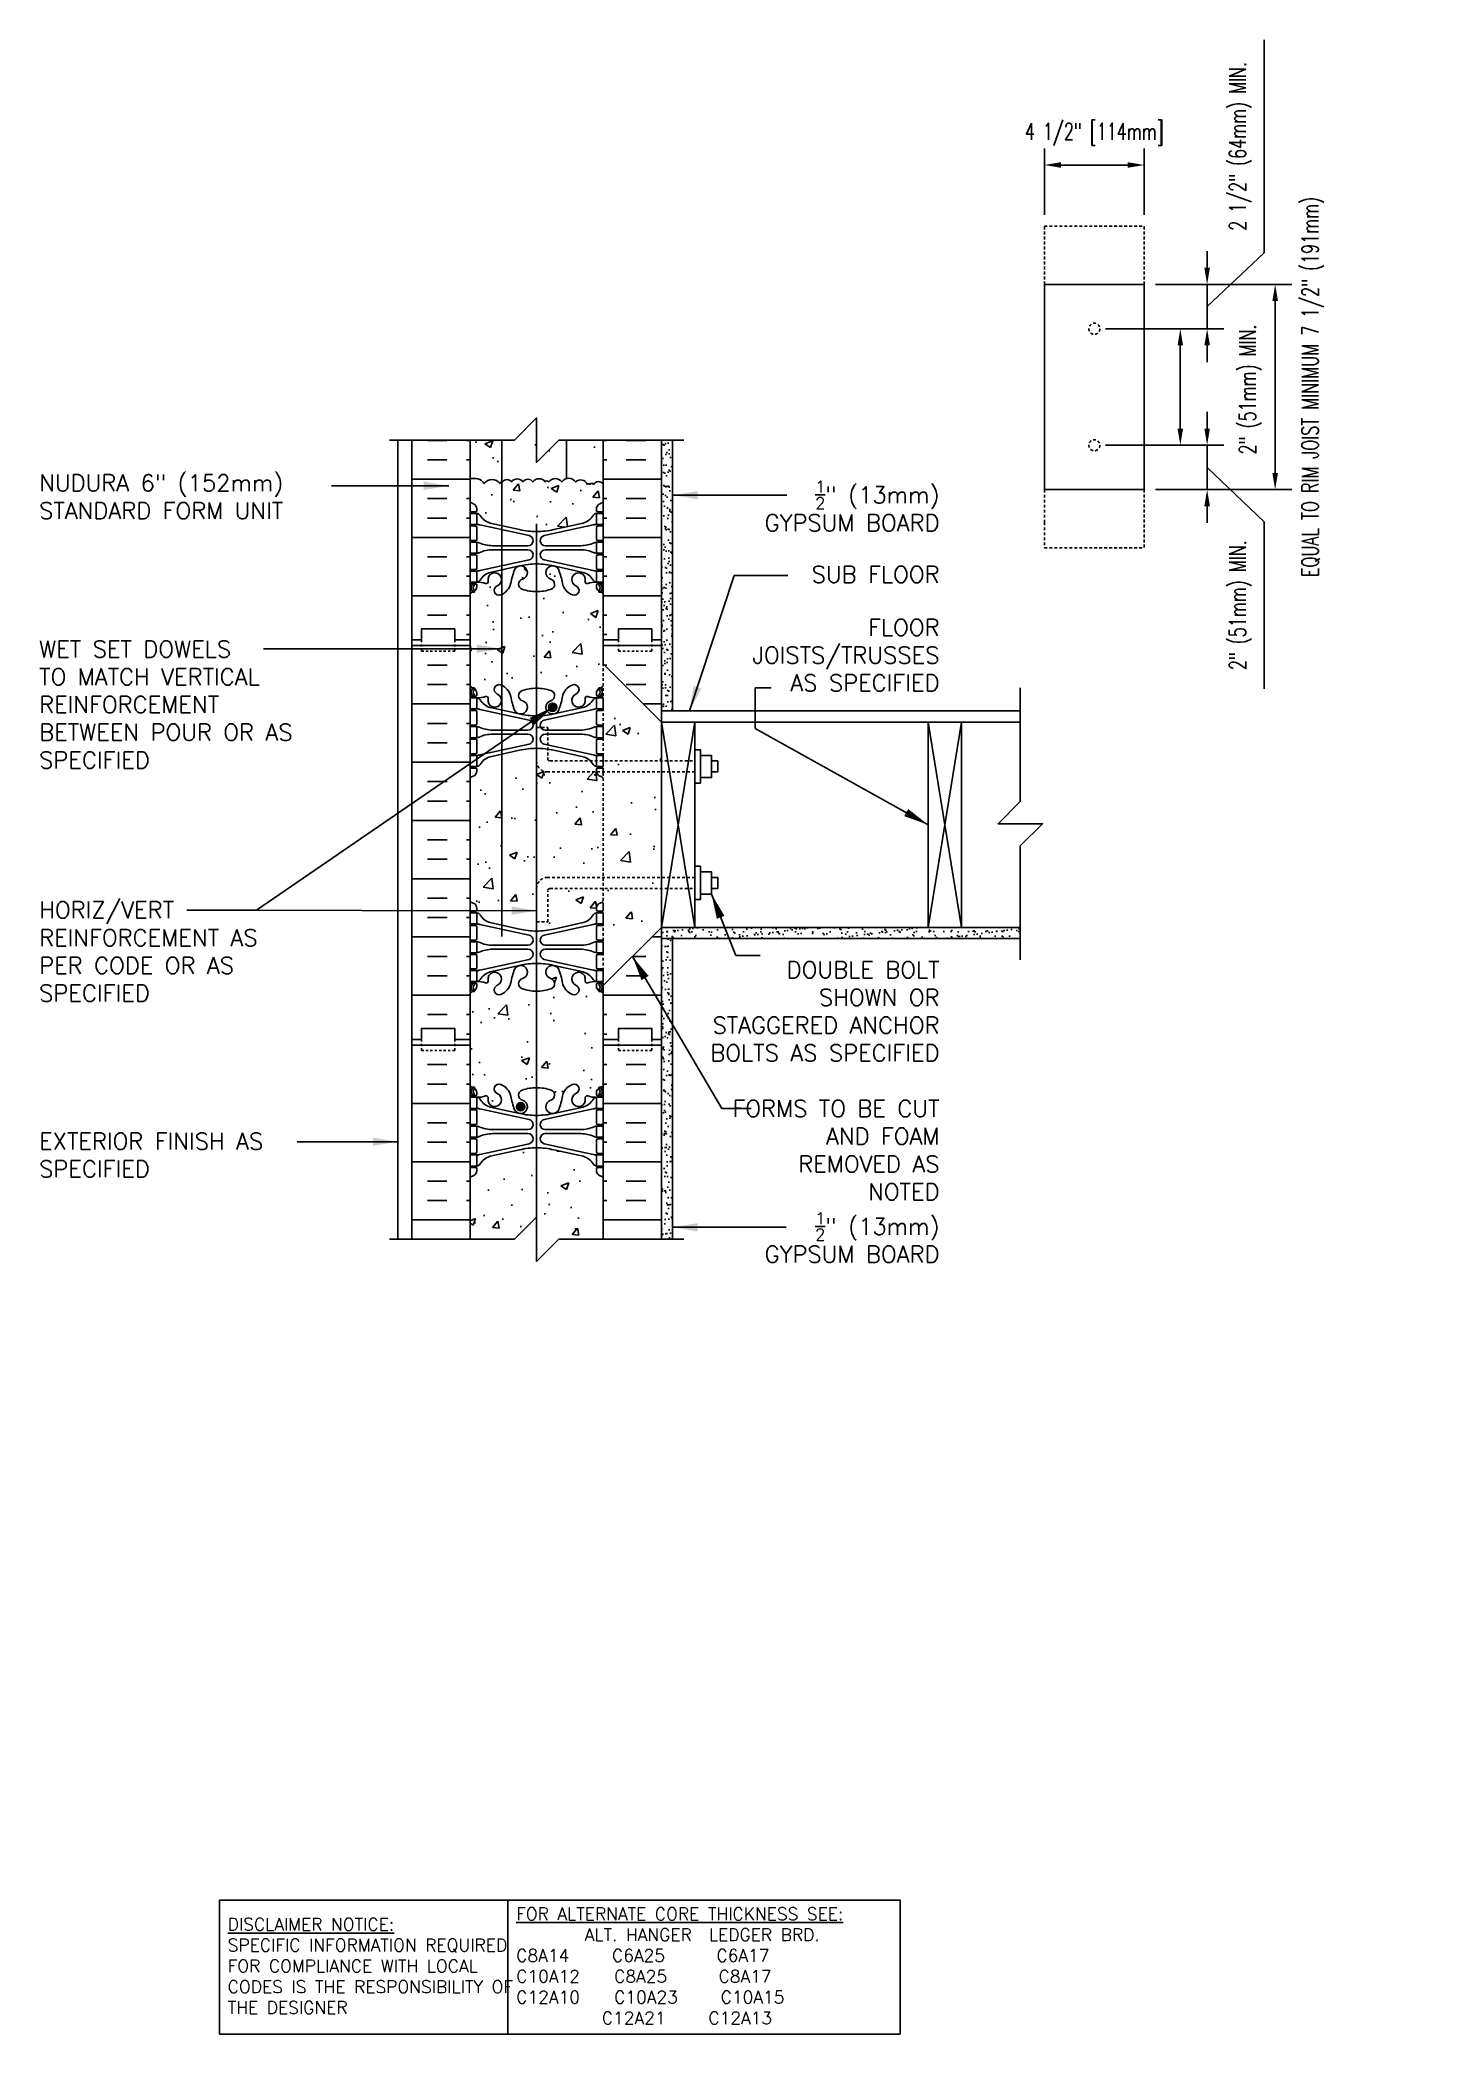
# Model space of a CAD drawing. Header units: inches. Extents: x 83.5 to 145.7, y 50.8 to 140.6.
import ezdxf

# ---------------------------------------------------------------- set-up
doc = ezdxf.new("R2010")
doc.units = ezdxf.units.IN
doc.header["$MEASUREMENT"] = 0
doc.header["$PDMODE"] = 3
doc.header["$PDSIZE"] = 0.0625
doc.linetypes.add('DASHED2', pattern=[0.375, 0.25, -0.125])
doc.linetypes.add('HIDDEN2', pattern=[0.1875, 0.125, -0.0625])
for name, color, linetype in [('HATCH', 12, 'Continuous'), ('LINE15', 9, 'Continuous'), ('LINE18', 9, 'Continuous'), ('line25', 2, 'Continuous'), ('LINE3', 3, 'Continuous'), ('LINE50', 5, 'Continuous'), ('LINE9', 9, 'Continuous'), ('TEXT', 4, 'Continuous'), ('Web_Edge', 9, 'Continuous')]:
    doc.layers.add(name, color=color, linetype=linetype)
doc.styles.add('DIM', font='romans.shx', dxfattribs={"width": 0.7})
doc.styles.add('ROMANS', font='romans.shx', dxfattribs={"height": 0.75})
doc.styles.get("Standard").update_dxf_attribs({"font": 'romans.shx', "height": 0.75})
doc.dimstyles.new('ext_12', dxfattribs={"dimscale": 12, "dimtxt": 0.09375, "dimasz": 0.09375, "dimexe": 0.09375, "dimexo": 0.0625, "dimgap": 0.0625, "dimtad": 1, "dimdec": 1, "dimzin": 3, "dimdsep": 46, "dimlunit": 4, "dimtxsty": 'DIM', "dimcen": 0.09, "dimdle": 0.09375, "dimclrt": 4, "dimadec": 0, "dimazin": 0, "dimtfac": 1, "dimtdec": 1, "dimtmove": 2, "dimatfit": 3, "dimfxl": 1, "dimfrac": 2, "dimtolj": 1, "dimtzin": 0, "dimarcsym": 0})
doc.dimstyles.new('ext_8', dxfattribs={"dimscale": 8, "dimtxt": 0.09375, "dimasz": 0.09375, "dimexe": 0.09375, "dimexo": 0.0625, "dimgap": 0.0625, "dimtad": 1, "dimdec": 1, "dimzin": 3, "dimdsep": 46, "dimlunit": 4, "dimtxsty": 'DIM', "dimcen": 0.09, "dimdle": 0.09375, "dimclrt": 4, "dimadec": 0, "dimazin": 0, "dimtfac": 1, "dimtdec": 1, "dimtmove": 2, "dimatfit": 3, "dimfxl": 1, "dimfrac": 2, "dimtolj": 1, "dimtzin": 0, "dimarcsym": 0})
pattern_1 = [(37.5, (0.42094, -19.7212), (-0.0157483, 0.48170594), [0, -0.38, 0, -0.425, 0, -0.40625]), (7.5, (0.42094, -19.7212), (0.4424442, 0.7055365), [0, -0.205, 0, -0.3425, 0, -0.13125]), (327.5, (0.11344, -19.7212), (0.7785355, 0.0014148), [0, -0.125, 0, -0.45, 0, -0.5875]), (317.5, (0.11344, -19.7212), (0.7515317, 0.219419), [0, -0.0625, 0, -0.295, 0, -0.3375])]

msp = doc.modelspace()

# ---------------------------------------------------------------- texts
at = {"layer": 'TEXT', "char_height": 0.75, "style": 'ROMANS'}
for s, insert, width, attachment_point in [('NUDURA 6" (152mm)\\PSTANDARD FORM UNIT', (83.481, 120.049), 13.16906, 4), ('\\A1;{\\H0.7x;\\S1/2;}" (13mm) GYPSUM BOARD', (124.025, 119.631), 9.34292, 6), ('\\A1;{\\H1x;SUB FLOOR}', (124.025, 116.553), 11.43486, 6), ('\\A1;FLOOR JOISTS/TRUSSES \\PAS SPECIFIED', (124.025, 112.914), 11.43486, 6), ('WET SET DOWELS \\PTO MATCH VERTICAL\\PREINFORCEMENT BETWEEN POUR OR AS SPECIFIED', (83.481, 110.688), 12.96959, 4), ('HORIZ/VERT REINFORCEMENT AS PER CODE OR AS SPECIFIED', (83.481, 99.559), 12.96959, 4), ('DOUBLE BOLT SHOWN OR STAGGERED ANCHOR BOLTS AS SPECIFIED', (124.025, 96.866), 11.43486, 6), ('FORMS TO BE CUT AND FOAM REMOVED AS NOTED', (124.025, 90.612), 10.52477, 6), ('EXTERIOR FINISH AS SPECIFIED', (83.481, 90.389), 12.96959, 4), ('\\A1;{\\H0.7x;\\S1/2;}" (13mm) GYPSUM BOARD', (124.025, 86.675), 9.12069, 6)]:
    msp.add_mtext(s, dxfattribs=dict(at, insert=insert, width=width, attachment_point=attachment_point))
at = {"layer": 'TEXT', "char_height": 0.5625, "attachment_point": 4}
for s, insert, width in [('{\\LDISCLAIMER NOTICE:}\\PSPECIFIC INFORMATION REQUIRED FOR COMPLIANCE WITH LOCAL CODES IS THE RESPONSIBILITY OF THE DESIGNER', (91.97, 53.856), 14.00235), ('{\\LFOR ALTERNATE CORE THICKNESS SEE:\\P}        ALT. HANGER  LEDGER BRD.\\PC8A14     C6A25      C6A17     \\PC10A12    C8A25      C8A17\\PC12A10    C10A23     C10A15\\P          C12A21     C12A13', (104.962, 53.856), 23.33295)]:
    msp.add_mtext(s, dxfattribs=dict(at, insert=insert, width=width))

# ---------------------------------------------------------------- blocks, each defined once
blk = doc.blocks.new('*D3')
at = {"layer": 'Defpoints', "color": 0, "transparency": 16777216}
for p in [(128.746, 134.997), (128.746, 132.245), (133.246, 132.245)]:
    blk.add_point(p, dxfattribs=at)
at = {"layer": 'TEXT', "color": 0, "lineweight": -2, "transparency": 16777216}
for p, q in [((128.746, 132.745), (128.746, 135.747)), ((133.246, 132.745), (133.246, 135.747)), ((132.496, 134.997), (129.496, 134.997))]:
    blk.add_line(p, q, dxfattribs=at)
at = {"layer": 'TEXT', "color": 0, "transparency": 16777216}
for points in [[(129.496, 135.122), (129.496, 134.872), (128.746, 134.997)], [(132.496, 135.122), (132.496, 134.872), (133.246, 134.997)]]:
    blk.add_solid(points, dxfattribs=at)
at = {"layer": 'TEXT', "color": 4, "transparency": 16777216, "insert": (130.996, 136.383), "char_height": 0.75, "attachment_point": 5, "style": 'DIM'}
blk.add_mtext('\\A1;4 1/2" [114mm]', dxfattribs=at)
blk = doc.blocks.new('*D4')
at = {"layer": 'Defpoints', "color": 0, "transparency": 16777216}
for p in [(133.246, 129.62), (133.246, 120.37), (139.14, 120.37)]:
    blk.add_point(p, dxfattribs=at)
at = {"layer": 'TEXT', "color": 0, "lineweight": -2, "transparency": 16777216}
for p, q in [((133.746, 129.62), (139.89, 129.62)), ((139.14, 128.87), (139.14, 121.12)), ((133.746, 120.37), (139.89, 120.37))]:
    blk.add_line(p, q, dxfattribs=at)
at = {"layer": 'TEXT', "color": 0, "transparency": 16777216}
for points in [[(139.015, 128.87), (139.265, 128.87), (139.14, 129.62)], [(139.015, 121.12), (139.265, 121.12), (139.14, 120.37)]]:
    blk.add_solid(points, dxfattribs=at)
at = {"layer": 'TEXT', "color": 4, "transparency": 16777216, "insert": (140.835, 124.995), "char_height": 0.75, "attachment_point": 5, "rotation": 90, "style": 'DIM'}
blk.add_mtext('\\A1;EQUAL TO RIM JOIST MINIMUM 7 1/2" (191mm) ', dxfattribs=at)
blk = doc.blocks.new('*D5')
at = {"layer": 'Defpoints', "color": 0, "transparency": 16777216}
for p in [(130.996, 122.37), (136.076, 122.37), (133.246, 120.37)]:
    blk.add_point(p, dxfattribs=at)
at = {"layer": 'TEXT', "color": 0, "lineweight": -2, "transparency": 16777216}
for p, q in [((136.076, 123.12), (136.076, 123.87)), ((131.496, 122.37), (136.826, 122.37)), ((136.076, 120.37), (136.076, 122.37)), ((136.076, 120.37), (136.076, 122.37)), ((136.076, 121.37), (138.647, 118.926)), ((133.746, 120.37), (136.826, 120.37)), ((136.076, 119.62), (136.076, 118.87)), ((138.647, 118.926), (138.647, 111.401))]:
    blk.add_line(p, q, dxfattribs=at)
at = {"layer": 'TEXT', "color": 0, "transparency": 16777216}
for points in [[(135.951, 123.12), (136.201, 123.12), (136.076, 122.37)], [(135.951, 119.62), (136.201, 119.62), (136.076, 120.37)]]:
    blk.add_solid(points, dxfattribs=at)
at = {"layer": 'TEXT', "color": 4, "transparency": 16777216, "insert": (137.575, 115.163), "char_height": 0.75, "attachment_point": 5, "rotation": 90, "style": 'DIM'}
blk.add_mtext('\\A1;2" (51mm) MIN.', dxfattribs=at)
blk = doc.blocks.new('*D6')
at = {"layer": 'Defpoints', "color": 0, "transparency": 16777216}
for p in [(130.996, 127.62), (134.868, 127.62), (130.996, 122.37)]:
    blk.add_point(p, dxfattribs=at)
at = {"layer": 'TEXT', "color": 0, "lineweight": -2, "transparency": 16777216}
for p, q in [((131.496, 127.62), (135.618, 127.62)), ((134.868, 123.12), (134.868, 126.87)), ((131.496, 122.37), (135.618, 122.37))]:
    blk.add_line(p, q, dxfattribs=at)
at = {"layer": 'TEXT', "color": 0, "transparency": 16777216}
for points in [[(134.743, 126.87), (134.993, 126.87), (134.868, 127.62)], [(134.743, 123.12), (134.993, 123.12), (134.868, 122.37)]]:
    blk.add_solid(points, dxfattribs=at)
at = {"layer": 'TEXT', "color": 4, "transparency": 16777216, "insert": (138.021, 124.885), "char_height": 0.75, "attachment_point": 5, "rotation": 90, "style": 'DIM'}
blk.add_mtext('\\A1;2" (51mm) MIN.', dxfattribs=at)
blk = doc.blocks.new('*D7')
at = {"layer": 'Defpoints', "color": 0, "transparency": 16777216}
for p in [(133.246, 129.62), (136.076, 129.62), (130.996, 127.62)]:
    blk.add_point(p, dxfattribs=at)
at = {"layer": 'TEXT', "color": 0, "lineweight": -2, "transparency": 16777216}
for p, q in [((138.647, 131.035), (138.647, 140.635)), ((136.076, 130.37), (136.076, 131.12)), ((136.076, 128.62), (138.647, 131.035)), ((133.746, 129.62), (136.826, 129.62)), ((136.076, 127.62), (136.076, 129.62)), ((136.076, 127.62), (136.076, 129.62)), ((131.496, 127.62), (136.826, 127.62)), ((136.076, 126.87), (136.076, 126.12))]:
    blk.add_line(p, q, dxfattribs=at)
at = {"layer": 'TEXT', "color": 0, "transparency": 16777216}
for points in [[(135.951, 130.37), (136.201, 130.37), (136.076, 129.62)], [(135.951, 126.87), (136.201, 126.87), (136.076, 127.62)]]:
    blk.add_solid(points, dxfattribs=at)
at = {"layer": 'TEXT', "color": 4, "transparency": 16777216, "insert": (137.575, 135.835), "char_height": 0.75, "attachment_point": 5, "rotation": 90, "style": 'DIM'}
blk.add_mtext('\\A1;2 1/2" (64mm) MIN.', dxfattribs=at)

# ---------------------------------------------------------------- dimensions: what is measured, and where the dimension line sits
at = {"layer": 'TEXT'}
for base, p1, p2, text, override, picture, middle in [((136.076, 129.62), (130.996, 127.62), (133.246, 129.62), '2 1/2" (64mm) MIN.', {"dimtmove": 1}, '*D7', (138.647, 131.535)), ((134.868, 127.62), (130.996, 122.37), (130.996, 127.62), '2" (51mm) MIN.', {"dimtmove": 2}, '*D6', (138.021, 124.885)), ((136.076, 122.37), (133.246, 120.37), (130.996, 122.37), '2" (51mm) MIN.', {"dimtmove": 1}, '*D5', (138.647, 118.426))]:
    dim = msp.add_linear_dim(base=base, p1=p1, p2=p2, angle=90, text=text, dimstyle='ext_8', override=override, dxfattribs=at)
    dim.commit()
    dim.dimension.update_dxf_attribs({"geometry": picture, "text_midpoint": middle, "dimtype": 160})
dim = msp.add_linear_dim(base=(128.746, 134.997), p1=(133.246, 132.245), p2=(128.746, 132.245), dimstyle='ext_8', dxfattribs=at)
dim.commit()
dim.dimension.update_dxf_attribs({"geometry": '*D3', "text_midpoint": (130.996, 136.383), "dimtype": 160})
dim = msp.add_linear_dim(base=(139.14, 120.37), p1=(133.246, 129.62), p2=(133.246, 120.37), angle=90, text='EQUAL TO RIM JOIST MINIMUM 7 1/2" (191mm) ', dimstyle='ext_8', dxfattribs=at)
dim.commit()
dim.dimension.update_dxf_attribs({"geometry": '*D4', "text_midpoint": (140.835, 124.995), "dimtype": 160})

# ---------------------------------------------------------------- hatches: boundary and pattern name
at = {"layer": 'HATCH'}
h = msp.add_hatch(dxfattribs=at)
h.set_pattern_fill('AR-CONC', color=256, scale=0.5)
h.paths.add_polyline_path([(108.421, 119.208, -0.188973), (108.577, 119.303), (108.682, 119.303), (108.682, 119.373), (108.635, 119.373, -0.414214), (108.572, 119.435), (108.572, 119.503, -0.317837), (108.739, 119.739, 0.082415), (108.882, 119.818), (108.882, 120.624, 0.535137), (108.446, 120.609, 0.520567), (108.275, 120.609, 0.520567), (108.165, 120.609, 0.520567), (107.639, 120.72, 0.520567), (107.014, 120.72, 0.520567), (106.427, 120.72, 0.520567), (106.268, 120.72, 0.520567), (105.717, 120.72, 0.520567), (105.264, 120.72, 0.520567), (104.75, 120.72, 0.520567), (104.346, 120.72, 0.520567), (104.224, 120.646, 0.520567), (103.526, 120.646, 0.34551), (102.882, 120.842), (102.882, 119.818, 0.082415), (103.025, 119.739, -0.317837), (103.192, 119.503), (103.192, 119.435, -0.414214), (103.13, 119.373), (103.082, 119.373), (103.082, 119.303), (103.187, 119.303, -0.188973), (103.343, 119.208, 0.196323), (103.792, 118.862), (105.114, 118.571, 0.057795), (105.882, 118.482, 0.057795), (106.65, 118.571), (107.972, 118.862, 0.196323)])
h.paths.add_polyline_path([(105.882, 123.599), (104.882, 122.599), (102.882, 122.599), (102.882, 120.842, -0.34551), (103.526, 120.646, -0.520567), (104.224, 120.646, -0.520567), (104.346, 120.72, -0.520567), (104.75, 120.72, -0.520567), (105.264, 120.72, -0.520567), (105.717, 120.72, -0.520567), (106.268, 120.72, -0.520567), (106.427, 120.72, -0.520567), (107.014, 120.72, -0.520567), (107.639, 120.72, -0.520567), (108.165, 120.609, -0.520567), (108.275, 120.609, -0.520567), (108.446, 120.609, -0.535137), (108.882, 120.624), (108.882, 122.599), (106.882, 122.599), (105.882, 121.599)])
h = msp.add_hatch(dxfattribs=at)
h.set_pattern_fill('AR-SAND', color=256, scale=0.25, style=0)
h.set_pattern_definition(pattern_1)
h.paths.add_polyline_path([(112.007, 122.599), (111.507, 122.599), (111.507, 113.599), (111.507, 110.399), (112.007, 110.399)])
h = msp.add_hatch(dxfattribs=at)
h.set_pattern_fill('AR-CONC', color=256, scale=0.5)
h.paths.add_polyline_path([(108.882, 112.524), (108.882, 115.688, 0.064398), (108.772, 115.754), (108.682, 115.754), (108.682, 115.796, -0.249069), (108.572, 116.003), (108.572, 116.07, -0.414214), (108.635, 116.133), (108.682, 116.133), (108.682, 116.203), (108.577, 116.203, 0.10046), (108.183, 116.146, -0.601435), (108.064, 116.251, 2.182095), (107.654, 116.038, -1), (107.49, 115.629, -0.24438), (107.042, 116.15, 0.053157), (106.876, 116.764, 0.223253), (106.676, 116.929), (106.656, 116.933, 0.955472), (106.518, 116.34, -0.735593), (106.531, 115.882, -0.082755), (105.882, 115.774, -0.082755), (105.233, 115.882, -0.735593), (105.246, 116.34, 0.955472), (105.108, 116.933), (105.088, 116.929, 0.223253), (104.888, 116.764, 0.053157), (104.722, 116.15, -0.24438), (104.274, 115.629, -1), (104.11, 116.038, 2.182095), (103.7, 116.251, -0.601435), (103.581, 116.146, 0.10046), (103.187, 116.203), (103.082, 116.203), (103.082, 116.133), (103.13, 116.133, -0.414214), (103.192, 116.07), (103.192, 116.003, -0.249069), (103.082, 115.796), (103.082, 115.754), (102.992, 115.754, 0.064398), (102.882, 115.688), (102.882, 113.599), (102.882, 111.51, 0.064398), (102.992, 111.444), (103.082, 111.444), (103.082, 111.402, -0.249069), (103.192, 111.195), (103.192, 111.128, -0.414214), (103.13, 111.065), (103.082, 111.065), (103.082, 110.995), (103.187, 110.995, 0.10046), (103.581, 111.052, -0.601435), (103.7, 110.948, 2.182095), (104.11, 111.16, -1), (104.274, 111.569, -0.24438), (104.722, 111.048, 0.053157), (104.888, 110.434, 0.223253), (105.088, 110.269), (105.108, 110.265, 0.955472), (105.246, 110.858, -0.735593), (105.233, 111.316, -0.082755), (105.882, 111.425, -0.082755), (106.531, 111.316, -0.735593), (106.518, 110.858, 0.955472), (106.656, 110.265), (106.676, 110.269, 0.223253), (106.876, 110.434, 0.053157), (107.042, 111.048, -0.24438), (107.49, 111.569, -1), (107.654, 111.16, 2.182095), (108.064, 110.948, -0.601435), (108.183, 111.052, 0.10046), (108.577, 110.995), (108.682, 110.995), (108.682, 111.065), (108.635, 111.065, -0.414214), (108.572, 111.128), (108.572, 111.195, -0.249069), (108.682, 111.402), (108.682, 111.444), (108.772, 111.444, 0.064398), (108.882, 111.51)])
h = msp.add_hatch(dxfattribs=at)
h.set_pattern_fill('INSUL', color=256, scale=7, style=0)
h.set_pattern_definition([(0, (-2823.2796, -301.4104), (0, 2.625), []), (0, (-2823.2796, -300.5354), (0, 2.625), [0.875, -0.875]), (0, (-2823.2796, -299.6604), (0, 2.625), [0.875, -0.875])])
h.paths.add_polyline_path([(100.257, 95.599), (100.695, 95.599), (100.695, 96.099), (102.195, 96.099), (102.195, 95.599), (102.882, 95.599), (102.882, 113.599), (102.195, 113.599), (102.195, 114.099), (100.695, 114.099), (100.695, 113.599), (100.257, 113.599)])
h = msp.add_hatch(dxfattribs=at)
h.set_pattern_fill('INSUL', color=256, scale=7, style=0)
h.set_pattern_definition([(180, (3035.0436, -301.4104), (0, 2.625), []), (180, (3035.0436, -300.5354), (0, 2.625), [0.875, -0.875]), (180, (3035.0436, -299.6604), (0, 2.625), [0.875, -0.875])])
h.paths.add_polyline_path([(111.507, 100.649), (108.882, 98.024), (108.882, 95.599), (109.57, 95.599), (109.57, 96.099), (111.07, 96.099), (111.07, 95.599), (111.507, 95.599)])
h.paths.add_polyline_path([(108.882, 112.524), (111.507, 109.899), (111.507, 113.599), (111.07, 113.599), (111.07, 114.099), (109.57, 114.099), (109.57, 113.599), (108.882, 113.599)])
h = msp.add_hatch(dxfattribs=at)
h.set_pattern_fill('AR-CONC', color=256, scale=0.5, style=0)
h.set_pattern_definition([(50, (-24.542, -49.9902), (3.5863, -0.31376), [0.375, -4.125]), (355, (-24.542, -49.99), (-0.693757, 3.76096), [0.3, -3.3]), (100.4514, (-24.243, -50.0163), (2.892547, 3.4472), [0.3187, -3.50571]), (46.1842, (-24.542, -48.99), (5.336205, -0.827595), [0.5625, -6.1875]), (96.6356, (-24.0973, -49.059), (4.67331, 4.87059), [0.47805, -5.25856]), (351.1842, (-24.542, -48.99), (4.67331, 4.8706), [0.45, -4.95]), (21, (-24.042, -49.2402), (2.984535, -2.013094), [0.375, -4.125]), (326, (-24.042, -49.24), (1.216577, 3.62575), [0.3, -3.3]), (71.4514, (-23.7933, -49.408), (4.201113, 1.61265), [0.3187, -3.50571]), (37.5, (-24.542, -49.9902), (0.060799, 1.664469), [0, -3.26, 0, -3.35, 0, -3.3125]), (7.5, (-24.542, -49.9902), (1.315348, 1.972059), [0, -1.91, 0, -3.185, 0, -1.2625]), (327.5, (-25.657, -49.9902), (2.669112, -0.112774), [0, -1.25, 0, -3.9, 0, -5.175]), (317.5, (-26.157, -49.9902), (2.91593, 0.500525), [0, -1.625, 0, -2.59, 0, -3.675])])
h.paths.add_polyline_path([(111.507, 107.337), (108.882, 107.337), (108.882, 103.212), (111.507, 103.212)])
h.paths.add_polyline_path([(111.507, 101.774), (111.507, 102.712), (108.882, 102.712), (108.882, 99.149)])
h.paths.add_polyline_path([(108.882, 111.399), (108.882, 107.837), (111.507, 107.837), (111.507, 108.774)])
h = msp.add_hatch(dxfattribs=at)
h.set_pattern_fill('AR-CONC', color=256, scale=0.5)
h.paths.add_polyline_path([(108.882, 89.38, 0.082415), (108.739, 89.46, -0.317837), (108.572, 89.695), (108.572, 89.763, -0.414214), (108.635, 89.825), (108.682, 89.825), (108.682, 89.895), (108.577, 89.895, -0.188973), (108.421, 89.99, 0.196323), (107.972, 90.336), (106.65, 90.627, 0.057795), (105.882, 90.716, 0.057795), (105.114, 90.627), (103.792, 90.336, 0.196323), (103.343, 89.99, -0.188973), (103.187, 89.895), (103.082, 89.895), (103.082, 89.825), (103.13, 89.825, -0.414214), (103.192, 89.763), (103.192, 89.695, -0.317837), (103.025, 89.46, 0.082415), (102.882, 89.38), (102.882, 86.599), (104.882, 86.599), (105.882, 87.599), (105.882, 85.599), (106.882, 86.599), (108.882, 86.599)])
h.paths.add_polyline_path([(108.882, 97.688, 0.064398), (108.772, 97.754), (108.682, 97.754), (108.682, 97.796, -0.249069), (108.572, 98.003), (108.572, 98.07, -0.414214), (108.635, 98.133), (108.682, 98.133), (108.682, 98.203), (108.577, 98.203, 0.10046), (108.183, 98.146, -0.601435), (108.064, 98.251, 2.182095), (107.654, 98.038, -1), (107.49, 97.629, -0.24438), (107.042, 98.15, 0.053157), (106.876, 98.764, 0.223253), (106.676, 98.929), (106.656, 98.933, 0.955472), (106.518, 98.34, -0.735593), (106.531, 97.882, -0.082755), (105.882, 97.774, -0.082755), (105.233, 97.882, -0.735593), (105.246, 98.34, 0.955472), (105.108, 98.933), (105.088, 98.929, 0.223253), (104.888, 98.764, 0.053157), (104.722, 98.15, -0.24438), (104.274, 97.629, -1), (104.11, 98.038, 2.182095), (103.7, 98.251, -0.601435), (103.581, 98.146, 0.10046), (103.187, 98.203), (103.082, 98.203), (103.082, 98.133), (103.13, 98.133, -0.414214), (103.192, 98.07), (103.192, 98.003, -0.249069), (103.082, 97.796), (103.082, 97.754), (102.992, 97.754, 0.064398), (102.882, 97.688), (102.882, 95.599), (102.882, 93.51, 0.064398), (102.992, 93.444), (103.082, 93.444), (103.082, 93.402, -0.249069), (103.192, 93.195), (103.192, 93.128, -0.414214), (103.13, 93.065), (103.082, 93.065), (103.082, 92.995), (103.187, 92.995, 0.10046), (103.581, 93.052, -0.601435), (103.7, 92.948, 2.182095), (104.11, 93.16, -1), (104.274, 93.569, -0.24438), (104.722, 93.048, 0.053157), (104.888, 92.434, 0.223253), (105.088, 92.269), (105.108, 92.265, 0.955472), (105.246, 92.858, -0.735593), (105.233, 93.316, -0.082755), (105.882, 93.425, -0.082755), (106.531, 93.316, -0.735593), (106.518, 92.858, 0.955472), (106.656, 92.265), (106.676, 92.269, 0.223253), (106.876, 92.434, 0.053157), (107.042, 93.048, -0.24438), (107.49, 93.569, -1), (107.654, 93.16, 2.182095), (108.064, 92.948, -0.601435), (108.183, 93.052, 0.10046), (108.577, 92.995), (108.682, 92.995), (108.682, 93.065), (108.635, 93.065, -0.414214), (108.572, 93.128), (108.572, 93.195, -0.249069), (108.682, 93.402), (108.682, 93.444), (108.772, 93.444, 0.064398), (108.882, 93.51), (108.882, 95.599)])
h.paths.add_polyline_path([(105.879, 102.399, -0.414214), (106.379, 102.899), (108.882, 102.899), (108.882, 107.38, 0.082415), (108.739, 107.46, -0.267415), (108.576, 107.649), (106.379, 107.649, -0.414214), (105.879, 108.149), (105.879, 108.716, 0.057533), (105.114, 108.627), (103.792, 108.336, 0.196323), (103.343, 107.99, -0.188973), (103.187, 107.895), (103.082, 107.895), (103.082, 107.825), (103.13, 107.825, -0.414214), (103.192, 107.763), (103.192, 107.695, -0.317837), (103.025, 107.46, 0.082415), (102.882, 107.38), (102.882, 101.818, 0.082415), (103.025, 101.739, -0.317837), (103.192, 101.503), (103.192, 101.435, -0.414214), (103.13, 101.373), (103.082, 101.373), (103.082, 101.303), (103.187, 101.303, -0.188973), (103.343, 101.208, 0.196323), (103.792, 100.862), (105.114, 100.571, 0.057795), (105.882, 100.482, 0.057795), (106.65, 100.571), (107.972, 100.862, 0.196323), (108.421, 101.208, -0.188973), (108.577, 101.303), (108.682, 101.303), (108.682, 101.373), (108.635, 101.373, -0.414214), (108.572, 101.435), (108.572, 101.503, -0.317837), (108.739, 101.739, 0.082415), (108.882, 101.818), (108.882, 102.399), (106.479, 102.399, 0.414214), (106.379, 102.299), (106.379, 100.899), (105.879, 100.899)])
h = msp.add_hatch(dxfattribs=at)
h.set_pattern_fill('AR-SAND', color=256, scale=0.25, style=0)
h.set_pattern_definition(pattern_1)
h.paths.add_polyline_path([(111.507, 100.649), (111.507, 100.149), (127.663, 100.149), (127.663, 100.649)])
h = msp.add_hatch(dxfattribs=at)
h.set_pattern_fill('AR-SAND', color=256, scale=0.25, style=0)
h.set_pattern_definition(pattern_1)
h.paths.add_polyline_path([(112.007, 100.149), (111.507, 100.149), (111.507, 95.599), (111.507, 86.599), (112.007, 86.599)])
at = {"layer": 'LINE3'}
for points in [[(106.413, 110.565, 1), (106.788, 110.565, 1)], [(104.976, 92.565, 1), (105.351, 92.565, 1)]]:
    msp.add_hatch(color=256, dxfattribs=at).paths.add_polyline_path(points)

# ---------------------------------------------------------------- linework, layer by layer
at = {"layer": 'HATCH'}
for p, q in [((100.97, 122.59), (101.845, 122.59)), ((102.72, 122.59), (102.882, 122.59)), ((109.044, 122.59), (108.882, 122.59)), ((110.794, 122.59), (109.919, 122.59)), ((100.97, 121.715), (101.845, 121.715)), ((102.72, 121.715), (102.882, 121.715)), ((109.044, 121.715), (108.882, 121.715)), ((110.794, 121.715), (109.919, 121.715)), ((100.257, 120.84), (102.882, 120.84)), ((111.507, 120.84), (108.882, 120.84)), ((100.97, 119.965), (101.845, 119.965)), ((102.72, 119.965), (102.882, 119.965)), ((109.044, 119.965), (108.882, 119.965)), ((110.794, 119.965), (109.919, 119.965)), ((100.97, 119.09), (101.845, 119.09)), ((102.72, 119.09), (102.882, 119.09)), ((109.044, 119.09), (108.882, 119.09)), ((110.794, 119.09), (109.919, 119.09)), ((100.257, 118.215), (102.882, 118.215)), ((111.507, 118.215), (108.882, 118.215)), ((100.97, 117.34), (101.845, 117.34)), ((102.72, 117.34), (102.882, 117.34)), ((109.044, 117.34), (108.882, 117.34)), ((110.794, 117.34), (109.919, 117.34)), ((100.97, 116.465), (101.845, 116.465)), ((102.72, 116.465), (102.882, 116.465)), ((109.044, 116.465), (108.882, 116.465)), ((110.794, 116.465), (109.919, 116.465)), ((100.257, 115.59), (102.882, 115.59)), ((111.507, 115.59), (108.882, 115.59)), ((100.97, 114.715), (101.845, 114.715)), ((102.72, 114.715), (102.882, 114.715)), ((109.044, 114.715), (108.882, 114.715)), ((110.794, 114.715), (109.919, 114.715)), ((102.72, 113.84), (102.882, 113.84)), ((109.044, 113.84), (108.882, 113.84)), ((125.007, 109.899), (123.507, 100.649)), ((123.507, 109.899), (125.007, 100.649)), ((100.257, 95.34), (102.882, 95.34)), ((111.507, 95.34), (108.882, 95.34)), ((100.97, 94.465), (101.845, 94.465)), ((102.72, 94.465), (102.882, 94.465)), ((109.044, 94.465), (108.882, 94.465)), ((110.794, 94.465), (109.919, 94.465)), ((100.97, 93.59), (101.845, 93.59)), ((102.72, 93.59), (102.882, 93.59)), ((109.044, 93.59), (108.882, 93.59)), ((110.794, 93.59), (109.919, 93.59)), ((100.257, 92.715), (102.882, 92.715)), ((111.507, 92.715), (108.882, 92.715)), ((100.97, 91.84), (101.845, 91.84)), ((102.72, 91.84), (102.882, 91.84)), ((109.044, 91.84), (108.882, 91.84)), ((110.794, 91.84), (109.919, 91.84)), ((100.97, 90.965), (101.845, 90.965)), ((102.72, 90.965), (102.882, 90.965)), ((109.044, 90.965), (108.882, 90.965)), ((110.794, 90.965), (109.919, 90.965)), ((100.257, 90.09), (102.882, 90.09)), ((111.507, 90.09), (108.882, 90.09)), ((100.97, 89.215), (101.845, 89.215)), ((102.72, 89.215), (102.882, 89.215)), ((109.044, 89.215), (108.882, 89.215)), ((110.794, 89.215), (109.919, 89.215)), ((100.97, 88.34), (101.845, 88.34)), ((102.72, 88.34), (102.882, 88.34)), ((109.044, 88.34), (108.882, 88.34)), ((110.794, 88.34), (109.919, 88.34)), ((100.257, 87.465), (102.882, 87.465)), ((111.507, 87.465), (108.882, 87.465))]:
    msp.add_line(p, q, dxfattribs=at)
at = {"layer": 'HATCH', "linetype": 'Continuous'}
for p, q in [((111.507, 109.899), (113.007, 100.649)), ((113.007, 109.899), (111.507, 100.649))]:
    msp.add_line(p, q, dxfattribs=at)
at = {"layer": 'HATCH'}
msp.add_lwpolyline([(102.877, 120.84, -0.348494), (103.526, 120.646, -0.520567), (104.224, 120.646, -0.520567), (104.346, 120.72, -0.520567), (104.75, 120.72, -0.520567), (105.264, 120.72, -0.520567), (105.717, 120.72, -0.520567), (106.268, 120.72, -0.520567), (106.427, 120.72, -0.520567), (107.014, 120.72, -0.520567), (107.639, 120.72, -0.520567), (108.165, 120.609, -0.520567), (108.275, 120.609, -0.520567), (108.446, 120.609, -0.520567), (108.875, 120.634)], format="xyb", dxfattribs=at)
at = {"layer": 'LINE15', "linetype": 'HIDDEN2'}
for points in [[(106.379, 107.649, -0.414214), (105.879, 108.149), (105.879, 109.649), (106.379, 109.649), (106.379, 108.249, 0.414214), (106.479, 108.149)], [(106.379, 102.899, 0.414214), (105.879, 102.399), (105.879, 100.899), (106.379, 100.899), (106.379, 102.299, -0.414214), (106.479, 102.399)]]:
    msp.add_lwpolyline(points, format="xyb", dxfattribs=at)
for points in [[(106.479, 108.149), (113.007, 108.149)], [(113.007, 107.649), (106.379, 107.649)], [(113.007, 102.899), (106.379, 102.899)], [(106.479, 102.399), (113.007, 102.399)]]:
    msp.add_lwpolyline(points, dxfattribs=at)
at = {"layer": 'LINE18'}
for points in [[(113.007, 107.149), (113.257, 107.149), (113.257, 108.649), (113.007, 108.649)], [(113.257, 107.399), (113.757, 107.399), (113.757, 108.399), (113.257, 108.399)], [(113.007, 103.399), (113.257, 103.399), (113.257, 101.899), (113.007, 101.899)], [(113.257, 103.149), (113.757, 103.149), (113.757, 102.149), (113.257, 102.149)]]:
    msp.add_lwpolyline(points, close=True, dxfattribs=at)
for points in [[(113.757, 107.649), (114.038, 107.649), (114.038, 108.149), (113.757, 108.149)], [(113.757, 102.899), (114.038, 102.899), (114.038, 102.399), (113.757, 102.399)]]:
    msp.add_lwpolyline(points, dxfattribs=at)
at = {"layer": 'line25'}
for p, q in [((102.882, 122.599), (102.882, 113.599)), ((108.882, 112.524), (108.882, 122.599)), ((102.882, 113.599), (102.882, 95.599)), ((111.507, 109.899), (108.882, 112.524)), ((111.507, 109.899), (127.663, 109.899)), ((111.507, 109.899), (111.507, 100.649)), ((123.507, 100.649), (123.507, 109.899)), ((125.007, 100.649), (125.007, 109.899)), ((111.507, 108.149), (111.507, 107.399)), ((111.507, 100.649), (108.882, 98.024)), ((111.507, 100.649), (127.663, 100.649)), ((111.507, 100.649), (114.507, 100.649)), ((108.882, 95.599), (108.882, 98.024)), ((102.882, 95.599), (102.882, 86.599)), ((108.882, 86.599), (108.882, 95.599))]:
    msp.add_line(p, q, dxfattribs=at)
msp.add_lwpolyline([(111.507, 100.649), (113.007, 100.649), (113.007, 109.899), (111.507, 109.899)], close=True, dxfattribs=at)
at = {"layer": 'LINE3'}
for p, q in [((104.312, 120.664), (104.312, 122.599)), ((107.233, 120.87), (107.233, 122.599)), ((104.312, 120.664), (104.312, 100.243)), ((105.882, 118.837), (105.882, 107.399)), ((105.882, 107.399), (105.882, 101.399)), ((105.882, 101.399), (105.882, 87.599))]:
    msp.add_line(p, q, dxfattribs=at)
for centre in [(106.6, 110.565), (105.164, 92.565)]:
    msp.add_circle(centre, 0.188, dxfattribs=at)
at = {"layer": 'LINE50'}
for p, q in [((100.257, 113.599), (100.257, 122.599)), ((111.507, 113.599), (111.507, 122.599)), ((100.257, 95.599), (100.257, 113.599)), ((111.507, 107.399), (111.507, 113.599)), ((111.507, 95.599), (111.507, 110.399)), ((100.257, 86.599), (100.257, 95.599)), ((111.507, 86.599), (111.507, 95.599))]:
    msp.add_line(p, q, dxfattribs=at)
for points in [[(100.257, 113.599), (100.695, 113.599), (100.695, 114.099), (102.195, 114.099), (102.195, 113.599), (102.882, 113.599)], [(102.882, 113.599), (102.195, 113.599), (102.195, 114.099), (100.695, 114.099), (100.695, 113.599), (100.257, 113.599)], [(111.507, 113.599), (111.07, 113.599), (111.07, 114.099), (109.57, 114.099), (109.57, 113.599), (108.882, 113.599)], [(108.882, 113.599), (109.57, 113.599), (109.57, 114.099), (111.07, 114.099), (111.07, 113.599), (111.507, 113.599)], [(102.882, 95.599), (102.195, 95.599), (102.195, 96.099), (100.695, 96.099), (100.695, 95.599), (100.257, 95.599)], [(100.257, 95.599), (100.695, 95.599), (100.695, 96.099), (102.195, 96.099), (102.195, 95.599), (102.882, 95.599)], [(108.882, 95.599), (109.57, 95.599), (109.57, 96.099), (111.07, 96.099), (111.07, 95.599), (111.507, 95.599)], [(111.507, 95.599), (111.07, 95.599), (111.07, 96.099), (109.57, 96.099), (109.57, 95.599), (108.882, 95.599)]]:
    msp.add_lwpolyline(points, dxfattribs=at)
at = {"layer": 'LINE9', "linetype": 'HIDDEN2'}
for p, q in [((128.746, 132.245), (133.246, 132.245)), ((128.746, 129.62), (128.746, 132.245)), ((133.246, 129.62), (133.246, 132.245)), ((128.746, 118.888), (128.746, 121.513)), ((133.246, 120.37), (133.246, 117.745)), ((128.746, 118.888), (128.746, 117.745)), ((128.746, 117.745), (133.246, 117.745)), ((108.882, 98.024), (108.882, 112.524))]:
    msp.add_line(p, q, dxfattribs=at)
at = {"layer": 'LINE9'}
for p, q in [((128.746, 129.62), (128.746, 120.37)), ((128.746, 129.62), (133.246, 129.62)), ((133.246, 120.37), (133.246, 129.62)), ((99.632, 122.599), (99.632, 86.599)), ((112.007, 122.599), (112.007, 110.399)), ((128.746, 120.37), (133.246, 120.37)), ((111.507, 110.399), (127.663, 110.399)), ((111.507, 100.149), (127.663, 100.149)), ((112.007, 86.599), (112.007, 100.149))]:
    msp.add_line(p, q, dxfattribs=at)
for points in [[(99.257, 122.599), (104.882, 122.599), (105.882, 123.599), (105.882, 121.599), (106.882, 122.599), (112.507, 122.599)], [(127.663, 111.442), (127.663, 106.317), (126.663, 105.317), (128.663, 105.317), (127.663, 104.317), (127.663, 99.192)], [(99.257, 86.599), (104.882, 86.599), (105.882, 87.599), (105.882, 85.599), (106.882, 86.599), (112.507, 86.599)]]:
    msp.add_lwpolyline(points, dxfattribs=at)
at = {"layer": 'LINE9', "linetype": 'DASHED2', "ltscale": 0.15}
for points in [[(102.195, 113.599), (102.195, 113.599), (102.195, 113.099), (100.695, 113.099), (100.695, 113.599), (100.695, 113.599)], [(102.195, 113.599), (102.195, 113.599), (102.195, 113.099), (100.695, 113.099), (100.695, 113.599), (100.695, 113.599)], [(111.07, 113.599), (111.07, 113.599), (111.07, 113.099), (109.57, 113.099), (109.57, 113.599), (109.57, 113.599)], [(111.07, 113.599), (111.07, 113.599), (111.07, 113.099), (109.57, 113.099), (109.57, 113.599), (109.57, 113.599)], [(102.195, 95.599), (102.195, 95.599), (102.195, 95.099), (100.695, 95.099), (100.695, 95.599), (100.695, 95.599)], [(102.195, 95.599), (102.195, 95.599), (102.195, 95.099), (100.695, 95.099), (100.695, 95.599), (100.695, 95.599)], [(111.07, 95.599), (111.07, 95.599), (111.07, 95.099), (109.57, 95.099), (109.57, 95.599), (109.57, 95.599)], [(111.07, 95.599), (111.07, 95.599), (111.07, 95.099), (109.57, 95.099), (109.57, 95.599), (109.57, 95.599)]]:
    msp.add_lwpolyline(points, dxfattribs=at)
at = {"layer": 'LINE9', "linetype": 'HIDDEN2'}
for centre in [(130.996, 127.62), (130.996, 122.37)]:
    msp.add_circle(centre, 0.25, dxfattribs=at)
at = {"layer": 'TEXT'}
msp.add_line((115.716, 111.439), (116.447, 111.439), dxfattribs=at)
msp.add_lwpolyline([(91.604, 56.822), (104.587, 56.822), (104.587, 50.784), (91.604, 50.784)], close=True, dxfattribs=at)
msp.add_lwpolyline([(104.587, 56.822), (122.248, 56.822), (122.248, 50.784), (104.587, 50.784)], dxfattribs=at)
at = {"layer": 'Web_Edge'}
for p, q in [((102.892, 119.493), (102.892, 119.679)), ((103.192, 119.503), (103.192, 119.435)), ((108.572, 119.503), (108.572, 119.435)), ((108.872, 119.493), (108.872, 119.679)), ((102.882, 119.373), (103.13, 119.373)), ((102.882, 118.733), (103.13, 118.733)), ((102.992, 119.303), (102.992, 119.373)), ((102.992, 118.733), (102.992, 118.803)), ((103.082, 119.303), (103.082, 119.373)), ((103.082, 118.733), (103.082, 118.803)), ((103.192, 118.135), (103.192, 118.67)), ((103.331, 118.779), (105.542, 118.298)), ((103.792, 118.862), (105.114, 118.571)), ((108.433, 118.779), (106.222, 118.298)), ((107.972, 118.862), (106.65, 118.571)), ((108.572, 118.135), (108.572, 118.67)), ((108.882, 119.373), (108.635, 119.373)), ((108.882, 118.733), (108.635, 118.733)), ((108.682, 119.303), (108.682, 119.373)), ((108.682, 118.733), (108.682, 118.803)), ((108.772, 119.303), (108.772, 119.373)), ((108.772, 118.733), (108.772, 118.803)), ((102.882, 118.073), (103.13, 118.073)), ((102.992, 118.003), (102.992, 118.073)), ((103.082, 118.003), (103.082, 118.073)), ((103.897, 117.843), (105.493, 117.843)), ((107.867, 117.843), (106.271, 117.843)), ((108.882, 118.073), (108.635, 118.073)), ((108.682, 118.003), (108.682, 118.073)), ((108.772, 118.003), (108.772, 118.073)), ((102.882, 117.433), (103.13, 117.433)), ((102.992, 117.433), (102.992, 117.503)), ((103.082, 117.433), (103.082, 117.503)), ((103.192, 116.835), (103.192, 117.37)), ((103.331, 116.727), (105.542, 117.208)), ((103.792, 116.644), (105.114, 116.935)), ((103.897, 117.663), (105.493, 117.663)), ((108.433, 116.727), (106.222, 117.208)), ((107.867, 117.663), (106.271, 117.663)), ((107.972, 116.644), (106.65, 116.935)), ((108.572, 116.835), (108.572, 117.37)), ((108.882, 117.433), (108.635, 117.433)), ((108.682, 117.433), (108.682, 117.503)), ((108.772, 117.433), (108.772, 117.503)), ((102.882, 116.773), (103.13, 116.773)), ((102.882, 116.133), (103.13, 116.133)), ((102.882, 116.033), (102.924, 116.033)), ((102.992, 116.703), (102.992, 116.773)), ((102.992, 116.133), (102.992, 116.203)), ((103.082, 116.703), (103.082, 116.773)), ((103.082, 116.133), (103.082, 116.203)), ((103.192, 116.003), (103.192, 116.07)), ((108.572, 116.003), (108.572, 116.07)), ((108.882, 116.773), (108.635, 116.773)), ((108.882, 116.133), (108.635, 116.133)), ((108.682, 116.703), (108.682, 116.773)), ((108.682, 116.133), (108.682, 116.203)), ((108.772, 116.703), (108.772, 116.773)), ((108.772, 116.133), (108.772, 116.203)), ((108.882, 116.033), (108.84, 116.033)), ((102.992, 115.754), (103.082, 115.754)), ((103.082, 115.754), (103.082, 115.796)), ((108.682, 115.754), (108.682, 115.796)), ((108.772, 115.754), (108.682, 115.754)), ((102.992, 111.444), (103.082, 111.444)), ((103.082, 111.444), (103.082, 111.402)), ((108.772, 111.444), (108.682, 111.444)), ((108.682, 111.444), (108.682, 111.402)), ((102.882, 111.165), (102.924, 111.165)), ((102.882, 111.065), (103.13, 111.065)), ((102.992, 111.065), (102.992, 110.995)), ((103.082, 111.065), (103.082, 110.995)), ((103.192, 111.195), (103.192, 111.128)), ((103.792, 110.554), (105.114, 110.264)), ((107.972, 110.554), (106.65, 110.264)), ((108.572, 111.195), (108.572, 111.128)), ((108.882, 111.065), (108.635, 111.065)), ((108.682, 111.065), (108.682, 110.995)), ((108.772, 111.065), (108.772, 110.995)), ((108.882, 111.165), (108.84, 111.165)), ((102.882, 110.425), (103.13, 110.425)), ((102.882, 109.765), (103.13, 109.765)), ((102.992, 110.495), (102.992, 110.425)), ((102.992, 109.765), (102.992, 109.695)), ((103.082, 110.495), (103.082, 110.425)), ((103.082, 109.765), (103.082, 109.695)), ((103.192, 110.363), (103.192, 109.828)), ((103.331, 110.471), (105.542, 109.99)), ((108.433, 110.471), (106.222, 109.99)), ((108.572, 110.363), (108.572, 109.828)), ((108.882, 110.425), (108.635, 110.425)), ((108.882, 109.765), (108.635, 109.765)), ((108.682, 110.495), (108.682, 110.425)), ((108.682, 109.765), (108.682, 109.695)), ((108.772, 110.495), (108.772, 110.425)), ((108.772, 109.765), (108.772, 109.695)), ((102.882, 109.125), (103.13, 109.125)), ((102.992, 109.195), (102.992, 109.125)), ((103.082, 109.195), (103.082, 109.125)), ((103.192, 109.063), (103.192, 108.528)), ((103.331, 108.419), (105.542, 108.901)), ((103.897, 109.535), (105.493, 109.535)), ((103.897, 109.355), (105.493, 109.355)), ((108.433, 108.419), (106.222, 108.901)), ((107.867, 109.535), (106.271, 109.535)), ((107.867, 109.355), (106.271, 109.355)), ((108.572, 109.063), (108.572, 108.528)), ((108.882, 109.125), (108.635, 109.125)), ((108.682, 109.195), (108.682, 109.125)), ((108.772, 109.195), (108.772, 109.125)), ((102.882, 108.465), (103.13, 108.465)), ((102.882, 107.825), (103.13, 107.825)), ((102.992, 108.465), (102.992, 108.395)), ((102.992, 107.895), (102.992, 107.825)), ((103.082, 108.465), (103.082, 108.395)), ((103.082, 107.895), (103.082, 107.825)), ((103.792, 108.336), (105.114, 108.627)), ((107.972, 108.336), (106.65, 108.627)), ((108.882, 108.465), (108.635, 108.465)), ((108.882, 107.825), (108.635, 107.825)), ((108.682, 108.465), (108.682, 108.395)), ((108.682, 107.895), (108.682, 107.825)), ((108.772, 108.465), (108.772, 108.395)), ((108.772, 107.895), (108.772, 107.825)), ((102.892, 107.705), (102.892, 107.519)), ((103.192, 107.695), (103.192, 107.763)), ((108.572, 107.695), (108.572, 107.763)), ((108.872, 107.705), (108.872, 107.519)), ((102.892, 101.493), (102.892, 101.679)), ((108.872, 101.493), (108.872, 101.679)), ((102.882, 101.373), (103.13, 101.373)), ((102.882, 100.733), (103.13, 100.733)), ((102.992, 101.303), (102.992, 101.373)), ((102.992, 100.733), (102.992, 100.803)), ((103.082, 101.303), (103.082, 101.373)), ((103.082, 100.733), (103.082, 100.803)), ((103.192, 101.503), (103.192, 101.435)), ((103.192, 100.135), (103.192, 100.67)), ((103.331, 100.779), (105.542, 100.298)), ((103.792, 100.862), (105.114, 100.571)), ((108.433, 100.779), (106.222, 100.298)), ((107.972, 100.862), (106.65, 100.571)), ((108.572, 101.503), (108.572, 101.435)), ((108.572, 100.135), (108.572, 100.67)), ((108.882, 101.373), (108.635, 101.373)), ((108.882, 100.733), (108.635, 100.733)), ((108.682, 101.303), (108.682, 101.373)), ((108.682, 100.733), (108.682, 100.803)), ((108.772, 101.303), (108.772, 101.373)), ((108.772, 100.733), (108.772, 100.803)), ((102.882, 100.073), (103.13, 100.073)), ((102.992, 100.003), (102.992, 100.073)), ((103.082, 100.003), (103.082, 100.073)), ((103.897, 99.843), (105.493, 99.843)), ((107.867, 99.843), (106.271, 99.843)), ((108.882, 100.073), (108.635, 100.073)), ((108.682, 100.003), (108.682, 100.073)), ((108.772, 100.003), (108.772, 100.073)), ((102.882, 99.433), (103.13, 99.433)), ((102.992, 99.433), (102.992, 99.503)), ((103.082, 99.433), (103.082, 99.503)), ((103.192, 98.835), (103.192, 99.37)), ((103.331, 98.727), (105.542, 99.208)), ((103.792, 98.644), (105.114, 98.935)), ((103.897, 99.663), (105.493, 99.663)), ((108.433, 98.727), (106.222, 99.208)), ((107.867, 99.663), (106.271, 99.663)), ((107.972, 98.644), (106.65, 98.935)), ((108.572, 98.835), (108.572, 99.37)), ((108.882, 99.433), (108.635, 99.433)), ((108.682, 99.433), (108.682, 99.503)), ((108.772, 99.433), (108.772, 99.503)), ((102.882, 98.773), (103.13, 98.773)), ((102.882, 98.133), (103.13, 98.133)), ((102.882, 98.033), (102.924, 98.033)), ((102.992, 98.703), (102.992, 98.773)), ((102.992, 98.133), (102.992, 98.203)), ((103.082, 98.703), (103.082, 98.773)), ((103.082, 98.133), (103.082, 98.203)), ((103.192, 98.003), (103.192, 98.07)), ((108.572, 98.003), (108.572, 98.07)), ((108.882, 98.773), (108.635, 98.773)), ((108.882, 98.133), (108.635, 98.133)), ((108.682, 98.703), (108.682, 98.773)), ((108.682, 98.133), (108.682, 98.203)), ((108.772, 98.703), (108.772, 98.773)), ((108.772, 98.133), (108.772, 98.203)), ((108.882, 98.033), (108.84, 98.033)), ((102.992, 97.754), (103.082, 97.754)), ((103.082, 97.754), (103.082, 97.796)), ((108.682, 97.754), (108.682, 97.796)), ((108.772, 97.754), (108.682, 97.754)), ((102.882, 93.165), (102.924, 93.165)), ((102.882, 93.065), (103.13, 93.065)), ((102.992, 93.444), (103.082, 93.444)), ((102.992, 93.065), (102.992, 92.995)), ((103.082, 93.444), (103.082, 93.402)), ((103.082, 93.065), (103.082, 92.995)), ((103.192, 93.195), (103.192, 93.128)), ((103.792, 92.554), (105.114, 92.264)), ((107.972, 92.554), (106.65, 92.264)), ((108.572, 93.195), (108.572, 93.128)), ((108.882, 93.065), (108.635, 93.065)), ((108.682, 93.444), (108.682, 93.402)), ((108.772, 93.444), (108.682, 93.444)), ((108.682, 93.065), (108.682, 92.995)), ((108.772, 93.065), (108.772, 92.995)), ((108.882, 93.165), (108.84, 93.165)), ((102.882, 92.425), (103.13, 92.425)), ((102.882, 91.765), (103.13, 91.765)), ((102.992, 92.495), (102.992, 92.425)), ((102.992, 91.765), (102.992, 91.695)), ((103.082, 92.495), (103.082, 92.425)), ((103.082, 91.765), (103.082, 91.695)), ((103.192, 92.363), (103.192, 91.828)), ((103.331, 92.471), (105.542, 91.99)), ((108.433, 92.471), (106.222, 91.99)), ((108.572, 92.363), (108.572, 91.828)), ((108.882, 92.425), (108.635, 92.425)), ((108.882, 91.765), (108.635, 91.765)), ((108.682, 92.495), (108.682, 92.425)), ((108.682, 91.765), (108.682, 91.695)), ((108.772, 92.495), (108.772, 92.425)), ((108.772, 91.765), (108.772, 91.695)), ((102.882, 91.125), (103.13, 91.125)), ((102.992, 91.195), (102.992, 91.125)), ((103.082, 91.195), (103.082, 91.125)), ((103.192, 91.063), (103.192, 90.528)), ((103.331, 90.419), (105.542, 90.901)), ((103.897, 91.535), (105.493, 91.535)), ((103.897, 91.355), (105.493, 91.355)), ((108.433, 90.419), (106.222, 90.901)), ((107.867, 91.535), (106.271, 91.535)), ((107.867, 91.355), (106.271, 91.355)), ((108.572, 91.063), (108.572, 90.528)), ((108.882, 91.125), (108.635, 91.125)), ((108.682, 91.195), (108.682, 91.125)), ((108.772, 91.195), (108.772, 91.125)), ((102.882, 90.465), (103.13, 90.465)), ((102.992, 90.465), (102.992, 90.395)), ((102.992, 89.895), (102.992, 89.825)), ((103.082, 90.465), (103.082, 90.395)), ((103.082, 89.895), (103.082, 89.825)), ((103.792, 90.336), (105.114, 90.627)), ((107.972, 90.336), (106.65, 90.627)), ((108.882, 90.465), (108.635, 90.465)), ((108.682, 90.465), (108.682, 90.395)), ((108.682, 89.895), (108.682, 89.825)), ((108.772, 90.465), (108.772, 90.395)), ((108.772, 89.895), (108.772, 89.825)), ((102.882, 89.825), (103.13, 89.825)), ((102.892, 89.705), (102.892, 89.519)), ((103.192, 89.695), (103.192, 89.763)), ((108.572, 89.695), (108.572, 89.763)), ((108.882, 89.825), (108.635, 89.825)), ((108.872, 89.705), (108.872, 89.519))]:
    msp.add_line(p, q, dxfattribs=at)
for points in [[(102.887, 119.303), (103.187, 119.303), (103.187, 118.803), (102.887, 118.803)], [(108.877, 119.303), (108.577, 119.303), (108.577, 118.803), (108.877, 118.803)], [(102.887, 118.003), (103.187, 118.003), (103.187, 117.503), (102.887, 117.503)], [(108.877, 118.003), (108.577, 118.003), (108.577, 117.503), (108.877, 117.503)], [(102.887, 116.703), (103.187, 116.703), (103.187, 116.203), (102.887, 116.203)], [(108.877, 116.703), (108.577, 116.703), (108.577, 116.203), (108.877, 116.203)], [(102.887, 110.495), (103.187, 110.495), (103.187, 110.995), (102.887, 110.995)], [(108.877, 110.495), (108.577, 110.495), (108.577, 110.995), (108.877, 110.995)], [(102.887, 109.195), (103.187, 109.195), (103.187, 109.695), (102.887, 109.695)], [(108.877, 109.195), (108.577, 109.195), (108.577, 109.695), (108.877, 109.695)], [(102.887, 107.895), (103.187, 107.895), (103.187, 108.395), (102.887, 108.395)], [(108.877, 107.895), (108.577, 107.895), (108.577, 108.395), (108.877, 108.395)], [(102.887, 101.303), (103.187, 101.303), (103.187, 100.803), (102.887, 100.803)], [(108.877, 101.303), (108.577, 101.303), (108.577, 100.803), (108.877, 100.803)], [(102.887, 100.003), (103.187, 100.003), (103.187, 99.503), (102.887, 99.503)], [(108.877, 100.003), (108.577, 100.003), (108.577, 99.503), (108.877, 99.503)], [(102.887, 98.703), (103.187, 98.703), (103.187, 98.203), (102.887, 98.203)], [(108.877, 98.703), (108.577, 98.703), (108.577, 98.203), (108.877, 98.203)], [(102.887, 92.495), (103.187, 92.495), (103.187, 92.995), (102.887, 92.995)], [(108.877, 92.495), (108.577, 92.495), (108.577, 92.995), (108.877, 92.995)], [(102.887, 91.195), (103.187, 91.195), (103.187, 91.695), (102.887, 91.695)], [(108.877, 91.195), (108.577, 91.195), (108.577, 91.695), (108.877, 91.695)], [(102.887, 89.895), (103.187, 89.895), (103.187, 90.395), (102.887, 90.395)], [(108.877, 89.895), (108.577, 89.895), (108.577, 90.395), (108.877, 90.395)]]:
    msp.add_lwpolyline(points, close=True, dxfattribs=at)
for centre, radius, start, end in [((103.192, 120.21), 0.5, 231.68334, 250.52878), ((103.192, 120.21), 0.6, 238.89067, 238.92705), ((102.872, 119.679), 0.02, 360, 58.92705), ((102.942, 119.503), 0.25, 0, 70.52878), ((108.822, 119.503), 0.25, 109.47122, 180), ((108.572, 120.21), 0.5, 289.47122, 308.31666), ((108.892, 119.679), 0.02, 121.07295, 180), ((108.572, 120.21), 0.6, 301.07295, 301.10933), ((102.872, 119.493), 0.02, 299.98802, 360), ((103.13, 119.435), 0.0625, 270, 0), ((103.13, 118.67), 0.0625, 0, 90), ((103.144, 119.057), 0.25, 37.27766, 80.0823), ((103.096, 117.807), 1, 76.42909, 84.79907), ((103.991, 119.585), 0.75, 210.15498, 254.58381), ((107.773, 119.585), 0.75, 285.41619, 329.84502), ((108.62, 119.057), 0.25, 99.9177, 142.72234), ((108.668, 117.807), 1, 95.20093, 103.57091), ((108.635, 119.435), 0.0625, 180, 270), ((108.635, 118.67), 0.0625, 90, 180), ((108.892, 119.493), 0.02, 180, 240.01198), ((103.13, 118.135), 0.0625, 270, 0), ((103.183, 117.784), 0.219, 60.49375, 88.91995), ((103.183, 117.784), 0.219, 60.49375, 88.91995), ((103.927, 119.443), 1.6, 246.56734, 268.92028), ((103.927, 119.443), 1.6, 246.56734, 268.92028), ((105.882, 121.838), 3.356, 256.76915, 270), ((105.493, 118.073), 0.23, 270, 77.60551), ((105.882, 121.838), 3.356, 270, 283.23085), ((106.271, 118.073), 0.23, 102.39449, 270), ((107.837, 119.443), 1.6, 271.07972, 293.43266), ((107.837, 119.443), 1.6, 271.07972, 293.43266), ((108.581, 117.784), 0.219, 91.08005, 119.50625), ((108.581, 117.784), 0.219, 91.08005, 119.50625), ((108.635, 118.135), 0.0625, 180, 270), ((103.13, 117.37), 0.0625, 0, 90), ((103.13, 116.835), 0.0625, 270, 0), ((103.183, 117.722), 0.219, 271.08005, 299.50625), ((103.927, 116.063), 1.6, 91.07972, 113.43266), ((105.164, 116.633), 0.305, 285.72535, 154.62183), ((105.882, 113.667), 3.356, 90, 103.23085), ((105.493, 117.433), 0.23, 282.39449, 90), ((105.882, 113.667), 3.356, 76.76915, 90), ((106.271, 117.433), 0.23, 90, 257.60551), ((106.6, 116.633), 0.305, 25.37817, 254.27465), ((107.837, 116.063), 1.6, 66.56734, 88.92028), ((108.581, 117.722), 0.219, 240.49375, 268.91995), ((108.635, 117.37), 0.0625, 90, 180), ((108.635, 116.835), 0.0625, 180, 270), ((102.924, 116.013), 0.02, 345.84593, 90), ((103.186, 115.948), 0.25, 137.53913, 219.88549), ((103.034, 116.087), 0.045, 317.53913, 137.53913), ((102.942, 116.003), 0.25, 289.47122, 360), ((103.186, 115.948), 0.16, 137.53913, 219.99992), ((103.13, 116.07), 0.0625, 360, 90), ((103.096, 117.699), 1, 275.20093, 283.57091), ((103.144, 116.449), 0.25, 279.9177, 322.72234), ((103.243, 115.204), 1, 70.0933, 93.21213), ((103.991, 115.921), 0.75, 105.41619, 149.84502), ((103.613, 116.23), 0.09, 251.13486, 13.32049), ((103.997, 116.321), 0.305, 291.80375, 193.32049), ((104.192, 115.833), 0.22, 111.80375, 291.80375), ((103.997, 116.321), 0.745, 291.80375, 346.73478), ((107.685, 115.679), 3, 158.80161, 170.97273), ((105.311, 116.109), 0.24, 105.72535, 251.07704), ((106.453, 116.109), 0.24, 288.92296, 74.27465), ((104.079, 115.679), 3, 9.02727, 21.19839), ((107.767, 116.321), 0.745, 193.26522, 248.19625), ((107.767, 116.321), 0.305, 346.67951, 248.19625), ((107.572, 115.833), 0.22, 248.19625, 68.19625), ((107.773, 115.921), 0.75, 30.15498, 74.58381), ((108.151, 116.23), 0.09, 166.67951, 288.86514), ((108.521, 115.204), 1, 86.78787, 109.9067), ((108.62, 116.449), 0.25, 217.27766, 260.0823), ((108.668, 117.699), 1, 256.42909, 264.79907), ((108.635, 116.07), 0.0625, 90, 180), ((108.822, 116.003), 0.25, 180, 250.52878), ((108.73, 116.087), 0.045, 42.46087, 222.46087), ((108.578, 115.948), 0.16, 320.00008, 42.46087), ((108.578, 115.948), 0.25, 320.11451, 42.46087), ((108.84, 116.013), 0.02, 90, 194.15407), ((103.192, 115.296), 0.6, 114.92523, 121.10933), ((103.192, 115.296), 0.5, 109.47122, 128.31666), ((102.931, 115.858), 0.02, 294.92523, 19.2084), ((103.028, 115.817), 0.045, 218.552, 40.8121), ((105.882, 117.774), 2, 251.07704, 270), ((105.882, 117.774), 2, 270, 288.92296), ((108.736, 115.817), 0.045, 139.1879, 321.448), ((108.572, 115.296), 0.5, 51.68334, 70.52878), ((108.833, 115.858), 0.02, 160.7916, 245.07477), ((108.572, 115.296), 0.6, 58.89067, 65.07477), ((103.192, 111.902), 0.5, 231.68334, 250.52878), ((103.028, 111.381), 0.045, 319.1879, 141.448), ((102.942, 111.195), 0.25, 0, 70.52878), ((104.192, 111.365), 0.22, 68.19625, 248.19625), ((103.997, 110.877), 0.745, 13.26522, 68.19625), ((105.882, 109.425), 2, 90, 108.92296), ((105.882, 109.425), 2, 71.07704, 90), ((107.767, 110.877), 0.745, 111.80375, 166.73478), ((107.572, 111.365), 0.22, 291.80375, 111.80375), ((108.822, 111.195), 0.25, 109.47122, 180), ((108.736, 111.381), 0.045, 38.552, 220.8121), ((108.572, 111.902), 0.5, 289.47122, 308.31666), ((103.192, 111.902), 0.6, 238.89067, 245.07477), ((102.924, 111.185), 0.02, 270, 14.15407), ((103.186, 111.25), 0.25, 140.11451, 222.46087), ((102.931, 111.34), 0.02, 340.7916, 65.07477), ((103.034, 111.111), 0.045, 222.46087, 42.46087), ((103.186, 111.25), 0.16, 140.00008, 222.46087), ((103.13, 111.128), 0.0625, 270, 0), ((103.243, 111.994), 1, 266.78787, 289.9067), ((103.144, 110.749), 0.25, 37.27766, 80.0823), ((103.991, 111.277), 0.75, 210.15498, 254.58381), ((103.613, 110.968), 0.09, 346.67951, 108.86514), ((103.997, 110.877), 0.305, 166.67951, 68.19625), ((107.685, 111.519), 3, 189.02727, 201.19839), ((105.164, 110.565), 0.305, 205.37817, 74.27465), ((105.311, 111.089), 0.24, 108.92296, 254.27465), ((106.6, 110.565), 0.305, 105.72535, 334.62183), ((106.453, 111.089), 0.24, 285.72535, 71.07704), ((104.079, 111.519), 3, 338.80161, 350.97273), ((107.767, 110.877), 0.305, 111.80375, 13.32049), ((107.773, 111.277), 0.75, 285.41619, 329.84502), ((108.151, 110.968), 0.09, 71.13486, 193.32049), ((108.521, 111.994), 1, 250.0933, 273.21213), ((108.62, 110.749), 0.25, 99.9177, 142.72234), ((108.635, 111.128), 0.0625, 180, 270), ((108.73, 111.111), 0.045, 137.53913, 317.53913), ((108.578, 111.25), 0.16, 317.53913, 39.99992), ((108.578, 111.25), 0.25, 317.53913, 39.88549), ((108.833, 111.34), 0.02, 114.92523, 199.2084), ((108.84, 111.185), 0.02, 165.84593, 270), ((108.572, 111.902), 0.6, 294.92523, 301.10933), ((103.13, 110.363), 0.0625, 0, 90), ((103.13, 109.828), 0.0625, 270, 0), ((103.096, 109.499), 1, 76.42909, 84.79907), ((103.183, 109.477), 0.219, 60.49375, 88.91995), ((103.927, 111.135), 1.6, 246.56734, 268.92028), ((105.882, 113.531), 3.356, 256.76915, 270), ((105.493, 109.765), 0.23, 270, 77.60551), ((105.882, 113.531), 3.356, 270, 283.23085), ((106.271, 109.765), 0.23, 102.39449, 270), ((107.837, 111.135), 1.6, 271.07972, 293.43266), ((108.668, 109.499), 1, 95.20093, 103.57091), ((108.581, 109.477), 0.219, 91.08005, 119.50625), ((108.635, 110.363), 0.0625, 90, 180), ((108.635, 109.828), 0.0625, 180, 270), ((103.13, 109.063), 0.0625, 0, 90), ((103.183, 109.414), 0.219, 271.08005, 299.50625), ((103.183, 109.414), 0.219, 271.08005, 299.50625), ((103.927, 107.756), 1.6, 91.07972, 113.43266), ((103.927, 107.756), 1.6, 91.07972, 113.43266), ((105.493, 109.125), 0.23, 282.39449, 90), ((106.271, 109.125), 0.23, 90, 257.60551), ((107.837, 107.756), 1.6, 66.56734, 88.92028), ((107.837, 107.756), 1.6, 66.56734, 88.92028), ((108.581, 109.414), 0.219, 240.49375, 268.91995), ((108.581, 109.414), 0.219, 240.49375, 268.91995), ((108.635, 109.063), 0.0625, 90, 180), ((103.13, 108.528), 0.0625, 270, 0), ((103.13, 107.763), 0.0625, 360, 90), ((103.096, 109.391), 1, 275.20093, 283.57091), ((103.144, 108.142), 0.25, 279.9177, 322.72234), ((103.991, 107.613), 0.75, 105.41619, 149.84502), ((105.882, 105.36), 3.356, 90, 103.23085), ((105.882, 105.36), 3.356, 76.76915, 90), ((107.773, 107.613), 0.75, 30.15498, 74.58381), ((108.62, 108.142), 0.25, 217.27766, 260.0823), ((108.668, 109.391), 1, 256.42909, 264.79907), ((108.635, 108.528), 0.0625, 180, 270), ((108.635, 107.763), 0.0625, 90, 180), ((102.872, 107.705), 0.02, 0, 60.01198), ((102.872, 107.519), 0.02, 301.07295, 0), ((103.192, 106.988), 0.6, 121.07295, 121.10933), ((103.192, 106.988), 0.5, 109.47122, 128.31666), ((102.942, 107.695), 0.25, 289.47122, 360), ((108.822, 107.695), 0.25, 180, 250.52878), ((108.572, 106.988), 0.5, 51.68334, 70.52878), ((108.892, 107.705), 0.02, 119.98802, 180), ((108.892, 107.519), 0.02, 180, 238.92705), ((108.572, 106.988), 0.6, 58.89067, 58.92705), ((103.192, 102.21), 0.5, 231.68334, 250.52878), ((103.192, 102.21), 0.6, 238.89067, 238.92705), ((102.872, 101.679), 0.02, 360, 58.92705), ((102.942, 101.503), 0.25, 0, 70.52878), ((108.822, 101.503), 0.25, 109.47122, 180), ((108.572, 102.21), 0.5, 289.47122, 308.31666), ((108.892, 101.679), 0.02, 121.07295, 180), ((108.572, 102.21), 0.6, 301.07295, 301.10933), ((102.872, 101.493), 0.02, 299.98802, 360), ((103.13, 101.435), 0.0625, 270, 0), ((103.13, 100.67), 0.0625, 0, 90), ((103.144, 101.057), 0.25, 37.27766, 80.0823), ((103.096, 99.807), 1, 76.42909, 84.79907), ((103.991, 101.585), 0.75, 210.15498, 254.58381), ((107.773, 101.585), 0.75, 285.41619, 329.84502), ((108.62, 101.057), 0.25, 99.9177, 142.72234), ((108.668, 99.807), 1, 95.20093, 103.57091), ((108.635, 101.435), 0.0625, 180, 270), ((108.635, 100.67), 0.0625, 90, 180), ((108.892, 101.493), 0.02, 180, 240.01198), ((103.13, 100.135), 0.0625, 270, 0), ((103.183, 99.784), 0.219, 60.49375, 88.91995), ((103.183, 99.784), 0.219, 60.49375, 88.91995), ((103.927, 101.443), 1.6, 246.56734, 268.92028), ((103.927, 101.443), 1.6, 246.56734, 268.92028), ((105.882, 103.838), 3.356, 256.76915, 270), ((105.493, 100.073), 0.23, 270, 77.60551), ((105.882, 103.838), 3.356, 270, 283.23085), ((106.271, 100.073), 0.23, 102.39449, 270), ((107.837, 101.443), 1.6, 271.07972, 293.43266), ((107.837, 101.443), 1.6, 271.07972, 293.43266), ((108.581, 99.784), 0.219, 91.08005, 119.50625), ((108.581, 99.784), 0.219, 91.08005, 119.50625), ((108.635, 100.135), 0.0625, 180, 270), ((103.13, 99.37), 0.0625, 0, 90), ((103.183, 99.722), 0.219, 271.08005, 299.50625), ((103.927, 98.063), 1.6, 91.07972, 113.43266), ((105.164, 98.633), 0.305, 285.72535, 154.62183), ((105.882, 95.667), 3.356, 90, 103.23085), ((105.493, 99.433), 0.23, 282.39449, 90), ((105.882, 95.667), 3.356, 76.76915, 90), ((106.271, 99.433), 0.23, 90, 257.60551), ((106.6, 98.633), 0.305, 25.37817, 254.27465), ((107.837, 98.063), 1.6, 66.56734, 88.92028), ((108.581, 99.722), 0.219, 240.49375, 268.91995), ((108.635, 99.37), 0.0625, 90, 180), ((102.924, 98.013), 0.02, 345.84593, 90), ((103.186, 97.948), 0.25, 137.53913, 219.88549), ((103.034, 98.087), 0.045, 317.53913, 137.53913), ((102.942, 98.003), 0.25, 289.47122, 360), ((103.186, 97.948), 0.16, 137.53913, 219.99992), ((103.13, 98.835), 0.0625, 270, 0), ((103.13, 98.07), 0.0625, 360, 90), ((103.096, 99.699), 1, 275.20093, 283.57091), ((103.144, 98.449), 0.25, 279.9177, 322.72234), ((103.243, 97.204), 1, 70.0933, 93.21213), ((103.991, 97.921), 0.75, 105.41619, 149.84502), ((103.613, 98.23), 0.09, 251.13486, 13.32049), ((103.997, 98.321), 0.305, 291.80375, 193.32049), ((104.192, 97.833), 0.22, 111.80375, 291.80375), ((103.997, 98.321), 0.745, 291.80375, 346.73478), ((107.685, 97.679), 3, 158.80161, 170.97273), ((105.311, 98.109), 0.24, 105.72535, 251.07704), ((106.453, 98.109), 0.24, 288.92296, 74.27465), ((104.079, 97.679), 3, 9.02727, 21.19839), ((107.767, 98.321), 0.745, 193.26522, 248.19625), ((107.767, 98.321), 0.305, 346.67951, 248.19625), ((107.572, 97.833), 0.22, 248.19625, 68.19625), ((107.773, 97.921), 0.75, 30.15498, 74.58381), ((108.151, 98.23), 0.09, 166.67951, 288.86514), ((108.521, 97.204), 1, 86.78787, 109.9067), ((108.62, 98.449), 0.25, 217.27766, 260.0823), ((108.668, 99.699), 1, 256.42909, 264.79907), ((108.635, 98.835), 0.0625, 180, 270), ((108.635, 98.07), 0.0625, 90, 180), ((108.822, 98.003), 0.25, 180, 250.52878), ((108.73, 98.087), 0.045, 42.46087, 222.46087), ((108.578, 97.948), 0.16, 320.00008, 42.46087), ((108.578, 97.948), 0.25, 320.11451, 42.46087), ((108.84, 98.013), 0.02, 90, 194.15407), ((103.192, 97.296), 0.6, 114.92523, 121.10933), ((103.192, 97.296), 0.5, 109.47122, 128.31666), ((102.931, 97.858), 0.02, 294.92523, 19.2084), ((103.028, 97.817), 0.045, 218.552, 40.8121), ((105.882, 99.774), 2, 251.07704, 270), ((105.882, 99.774), 2, 270, 288.92296), ((108.736, 97.817), 0.045, 139.1879, 321.448), ((108.572, 97.296), 0.5, 51.68334, 70.52878), ((108.833, 97.858), 0.02, 160.7916, 245.07477), ((108.572, 97.296), 0.6, 58.89067, 65.07477), ((103.192, 93.902), 0.5, 231.68334, 250.52878), ((104.192, 93.365), 0.22, 68.19625, 248.19625), ((103.997, 92.877), 0.745, 13.26522, 68.19625), ((107.767, 92.877), 0.745, 111.80375, 166.73478), ((107.572, 93.365), 0.22, 291.80375, 111.80375), ((108.572, 93.902), 0.5, 289.47122, 308.31666), ((103.192, 93.902), 0.6, 238.89067, 245.07477), ((102.924, 93.185), 0.02, 270, 14.15407), ((103.186, 93.25), 0.25, 140.11451, 222.46087), ((102.931, 93.34), 0.02, 340.7916, 65.07477), ((103.028, 93.381), 0.045, 319.1879, 141.448), ((103.034, 93.111), 0.045, 222.46087, 42.46087), ((102.942, 93.195), 0.25, 0, 70.52878), ((103.186, 93.25), 0.16, 140.00008, 222.46087), ((103.13, 93.128), 0.0625, 270, 0), ((103.243, 93.994), 1, 266.78787, 289.9067), ((103.144, 92.749), 0.25, 37.27766, 80.0823), ((103.991, 93.277), 0.75, 210.15498, 254.58381), ((103.613, 92.968), 0.09, 346.67951, 108.86514), ((103.997, 92.877), 0.305, 166.67951, 68.19625), ((107.685, 93.519), 3, 189.02727, 201.19839), ((105.164, 92.565), 0.305, 205.37817, 74.27465), ((105.311, 93.089), 0.24, 108.92296, 254.27465), ((105.882, 91.425), 2, 90, 108.92296), ((105.882, 91.425), 2, 71.07704, 90), ((106.6, 92.565), 0.305, 105.72535, 334.62183), ((106.453, 93.089), 0.24, 285.72535, 71.07704), ((104.079, 93.519), 3, 338.80161, 350.97273), ((107.767, 92.877), 0.305, 111.80375, 13.32049), ((107.773, 93.277), 0.75, 285.41619, 329.84502), ((108.151, 92.968), 0.09, 71.13486, 193.32049), ((108.521, 93.994), 1, 250.0933, 273.21213), ((108.62, 92.749), 0.25, 99.9177, 142.72234), ((108.822, 93.195), 0.25, 109.47122, 180), ((108.635, 93.128), 0.0625, 180, 270), ((108.73, 93.111), 0.045, 137.53913, 317.53913), ((108.736, 93.381), 0.045, 38.552, 220.8121), ((108.578, 93.25), 0.16, 317.53913, 39.99992), ((108.578, 93.25), 0.25, 317.53913, 39.88549), ((108.833, 93.34), 0.02, 114.92523, 199.2084), ((108.84, 93.185), 0.02, 165.84593, 270), ((108.572, 93.902), 0.6, 294.92523, 301.10933), ((103.13, 92.363), 0.0625, 0, 90), ((103.13, 91.828), 0.0625, 270, 0), ((103.096, 91.499), 1, 76.42909, 84.79907), ((103.183, 91.477), 0.219, 60.49375, 88.91995), ((103.927, 93.135), 1.6, 246.56734, 268.92028), ((105.882, 95.531), 3.356, 256.76915, 270), ((105.493, 91.765), 0.23, 270, 77.60551), ((105.882, 95.531), 3.356, 270, 283.23085), ((106.271, 91.765), 0.23, 102.39449, 270), ((107.837, 93.135), 1.6, 271.07972, 293.43266), ((108.668, 91.499), 1, 95.20093, 103.57091), ((108.581, 91.477), 0.219, 91.08005, 119.50625), ((108.635, 92.363), 0.0625, 90, 180), ((108.635, 91.828), 0.0625, 180, 270), ((103.13, 91.063), 0.0625, 0, 90), ((103.183, 91.414), 0.219, 271.08005, 299.50625), ((103.183, 91.414), 0.219, 271.08005, 299.50625), ((103.927, 89.756), 1.6, 91.07972, 113.43266), ((103.927, 89.756), 1.6, 91.07972, 113.43266), ((105.493, 91.125), 0.23, 282.39449, 90), ((106.271, 91.125), 0.23, 90, 257.60551), ((107.837, 89.756), 1.6, 66.56734, 88.92028), ((107.837, 89.756), 1.6, 66.56734, 88.92028), ((108.581, 91.414), 0.219, 240.49375, 268.91995), ((108.581, 91.414), 0.219, 240.49375, 268.91995), ((108.635, 91.063), 0.0625, 90, 180), ((103.13, 90.528), 0.0625, 270, 0), ((103.096, 91.391), 1, 275.20093, 283.57091), ((103.144, 90.142), 0.25, 279.9177, 322.72234), ((103.991, 89.613), 0.75, 105.41619, 149.84502), ((105.882, 87.36), 3.356, 90, 103.23085), ((105.882, 87.36), 3.356, 76.76915, 90), ((107.773, 89.613), 0.75, 30.15498, 74.58381), ((108.62, 90.142), 0.25, 217.27766, 260.0823), ((108.668, 91.391), 1, 256.42909, 264.79907), ((108.635, 90.528), 0.0625, 180, 270), ((102.872, 89.705), 0.02, 0, 60.01198), ((102.872, 89.519), 0.02, 301.07295, 0), ((103.192, 88.988), 0.6, 121.07295, 121.10933), ((103.192, 88.988), 0.5, 109.47122, 128.31666), ((102.942, 89.695), 0.25, 289.47122, 360), ((103.13, 89.763), 0.0625, 360, 90), ((108.635, 89.763), 0.0625, 90, 180), ((108.822, 89.695), 0.25, 180, 250.52878), ((108.572, 88.988), 0.5, 51.68334, 70.52878), ((108.892, 89.705), 0.02, 119.98802, 180), ((108.892, 89.519), 0.02, 180, 238.92705), ((108.572, 88.988), 0.6, 58.89067, 58.92705)]:
    msp.add_arc(centre, radius, start, end, dxfattribs=at)

msp.set_redraw_order([(e.dxf.handle, doc.entitydb.next_handle()) for e in msp.query("TEXT MTEXT ATTDEF DIMENSION ARC_DIMENSION")])  # texts and dimensions are drawn at this point

# ---------------------------------------------------------------- leaders
at = {"layer": 'TEXT'}
for points, override in [([(101.923, 120.543), (96.65, 120.543)], {"dimgap": 0.0625, "dimtad": 0}), ([(112.007, 120.121), (117.151, 120.121)], {"dimgap": 0.0625, "dimtad": 0}), ([(112.771, 110.399), (114.777, 116.507), (117.2, 116.507)], {"dimgap": 0.0625, "dimtad": 0}), ([(104.312, 113.201), (94.808, 113.201), (93.576, 113.201)], {"dimtad": 0}), ([(123.507, 105.274), (115.716, 109.608), (115.716, 111.439)], {"dimgap": 0.0625, "dimtad": 0}), ([(106.6, 110.565), (93.264, 101.418), (90.136, 101.418)], {"dimtad": 0}), ([(105.882, 101.399), (90.136, 101.418)], {"dimgap": 0.0625, "dimtad": 0}), ([(113.757, 102.149), (114.845, 99.375), (115.942, 99.375)], {"dimgap": 0.0625, "dimtad": 0}), ([(110.195, 99.337), (114.215, 92.489), (115.539, 92.489)], {"dimgap": 0.0625, "dimtad": 0}), ([(99.632, 90.991), (95.094, 90.991)], {"dimgap": 0.0625, "dimtad": 0}), ([(112.007, 87.135), (117.12, 87.135)], {"dimgap": 0.0625, "dimtad": 0})]:
    msp.add_leader(points, dimstyle='ext_12', override=override, dxfattribs=at)

doc.saveas('drawing.dxf')
